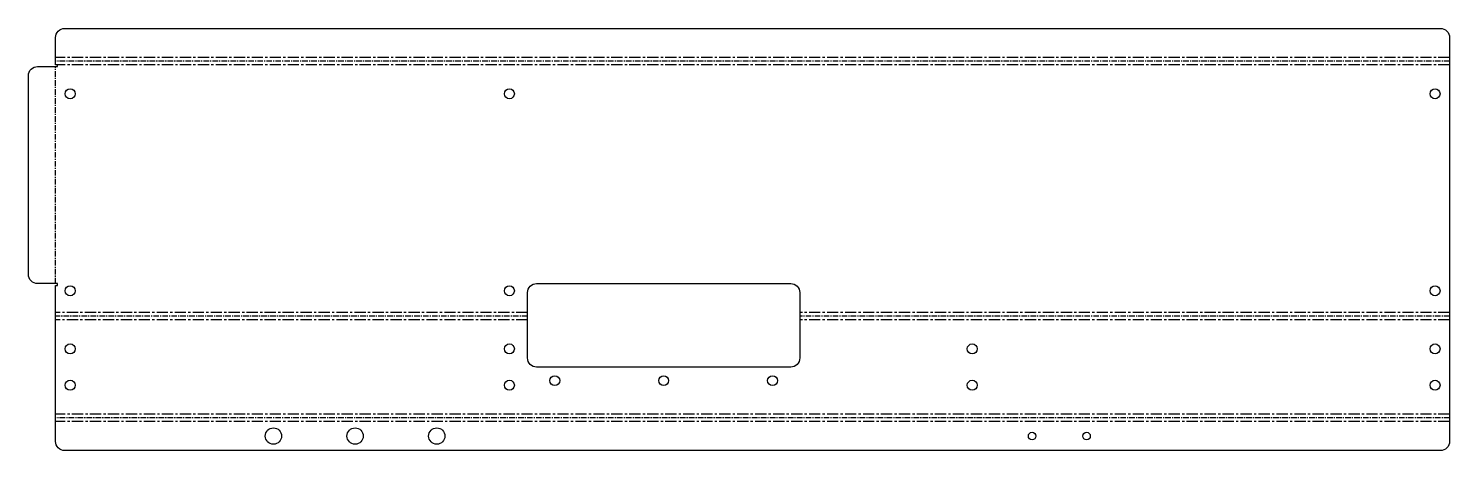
# Model space of a CAD drawing. Header units: inches. Extents: x -1146 to 223752, y 26431 to 27942.
# Drawn here: x 153258 to 154041, y 26611 to 26843 of the extents above; entities that cross this region are included whole.
import ezdxf

# ---------------------------------------------------------------- set-up
doc = ezdxf.new("R2010")
doc.units = ezdxf.units.IN
doc.header["$LTSCALE"] = 0.194989
doc.linetypes.add('CENTER', pattern=[50.8, 31.75, -6.35, 6.35, -6.35])
doc.layers.add('可见 (ISO)', color=7, linetype='Continuous', lineweight=25)
doc.layers.add('折弯线', color=1, linetype='CENTER')

msp = doc.modelspace()

# ---------------------------------------------------------------- linework, layer by layer
at = {"layer": '可见 (ISO)'}
for points in [[(154040.62, 26615.7, -0.414214), (154035.62, 26610.7), (153277.62, 26610.7, -0.414214), (153272.62, 26615.7), (153272.62, 26701.7), (153273.62, 26701.7), (153273.62, 26702.7), (153262.62, 26702.7, -0.414214), (153257.62, 26707.7), (153257.62, 26817.2, -0.414214), (153262.62, 26822.2), (153273.62, 26822.2), (153273.62, 26823.2), (153272.62, 26823.2), (153272.62, 26838.2, -0.414214), (153277.62, 26843.2), (154035.62, 26843.2, -0.414214), (154040.62, 26838.2)], [(153682.62, 26661.7, -0.414214), (153677.62, 26656.7), (153537.62, 26656.7, -0.414214), (153532.62, 26661.7), (153532.62, 26697.7, -0.414214), (153537.62, 26702.7), (153677.62, 26702.7, -0.414214), (153682.62, 26697.7)]]:
    msp.add_lwpolyline(points, format="xyb", close=True, dxfattribs=at)
for centre, radius in [((153280.62, 26807.2), 2.75), ((153522.62, 26807.2), 2.75), ((154032.62, 26807.2), 2.75), ((153280.62, 26698.7), 2.75), ((153522.62, 26698.7), 2.75), ((154032.62, 26698.7), 2.75), ((153280.62, 26666.7), 2.75), ((153522.62, 26666.7), 2.75), ((153777.62, 26666.7), 2.75), ((154032.62, 26666.7), 2.75), ((153280.62, 26646.7), 2.75), ((153522.62, 26646.7), 2.75), ((153547.62, 26649.2), 2.75), ((153607.62, 26649.2), 2.75), ((153667.62, 26649.2), 2.75), ((153777.62, 26646.7), 2.75), ((154032.62, 26646.7), 2.75), ((153392.62, 26618.7), 4.5), ((153437.62, 26618.7), 4.5), ((153482.62, 26618.7), 4.5), ((153810.62, 26618.7), 2.07), ((153840.62, 26618.7), 2.07)]:
    msp.add_circle(centre, radius, dxfattribs=at)
at = {"layer": '折弯线', "color": 5, "linetype": 'CENTER'}
for points in [[(154040.62, 26827.2), (153272.62, 26827.2)], [(154040.62, 26823.2), (153272.62, 26823.2)], [(153532.62, 26686.7), (153272.62, 26686.7)], [(154040.62, 26686.7), (153682.62, 26686.7)], [(153532.62, 26682.7), (153272.62, 26682.7)], [(154040.62, 26682.7), (153682.62, 26682.7)], [(154040.62, 26630.7), (153272.62, 26630.7)], [(154040.62, 26626.7), (153272.62, 26626.7)]]:
    msp.add_lwpolyline(points, dxfattribs=at)
at = {"layer": '折弯线', "color": 1, "linetype": 'CENTER', "ltscale": 0.5}
for points in [[(154040.62, 26825.2), (153272.62, 26825.2)], [(153272.62, 26702.7), (153272.62, 26822.2)], [(153532.62, 26684.7), (153272.62, 26684.7)], [(154040.62, 26684.7), (153682.62, 26684.7)], [(154040.62, 26628.7), (153272.62, 26628.7)]]:
    msp.add_lwpolyline(points, dxfattribs=at)

doc.saveas('drawing.dxf')
